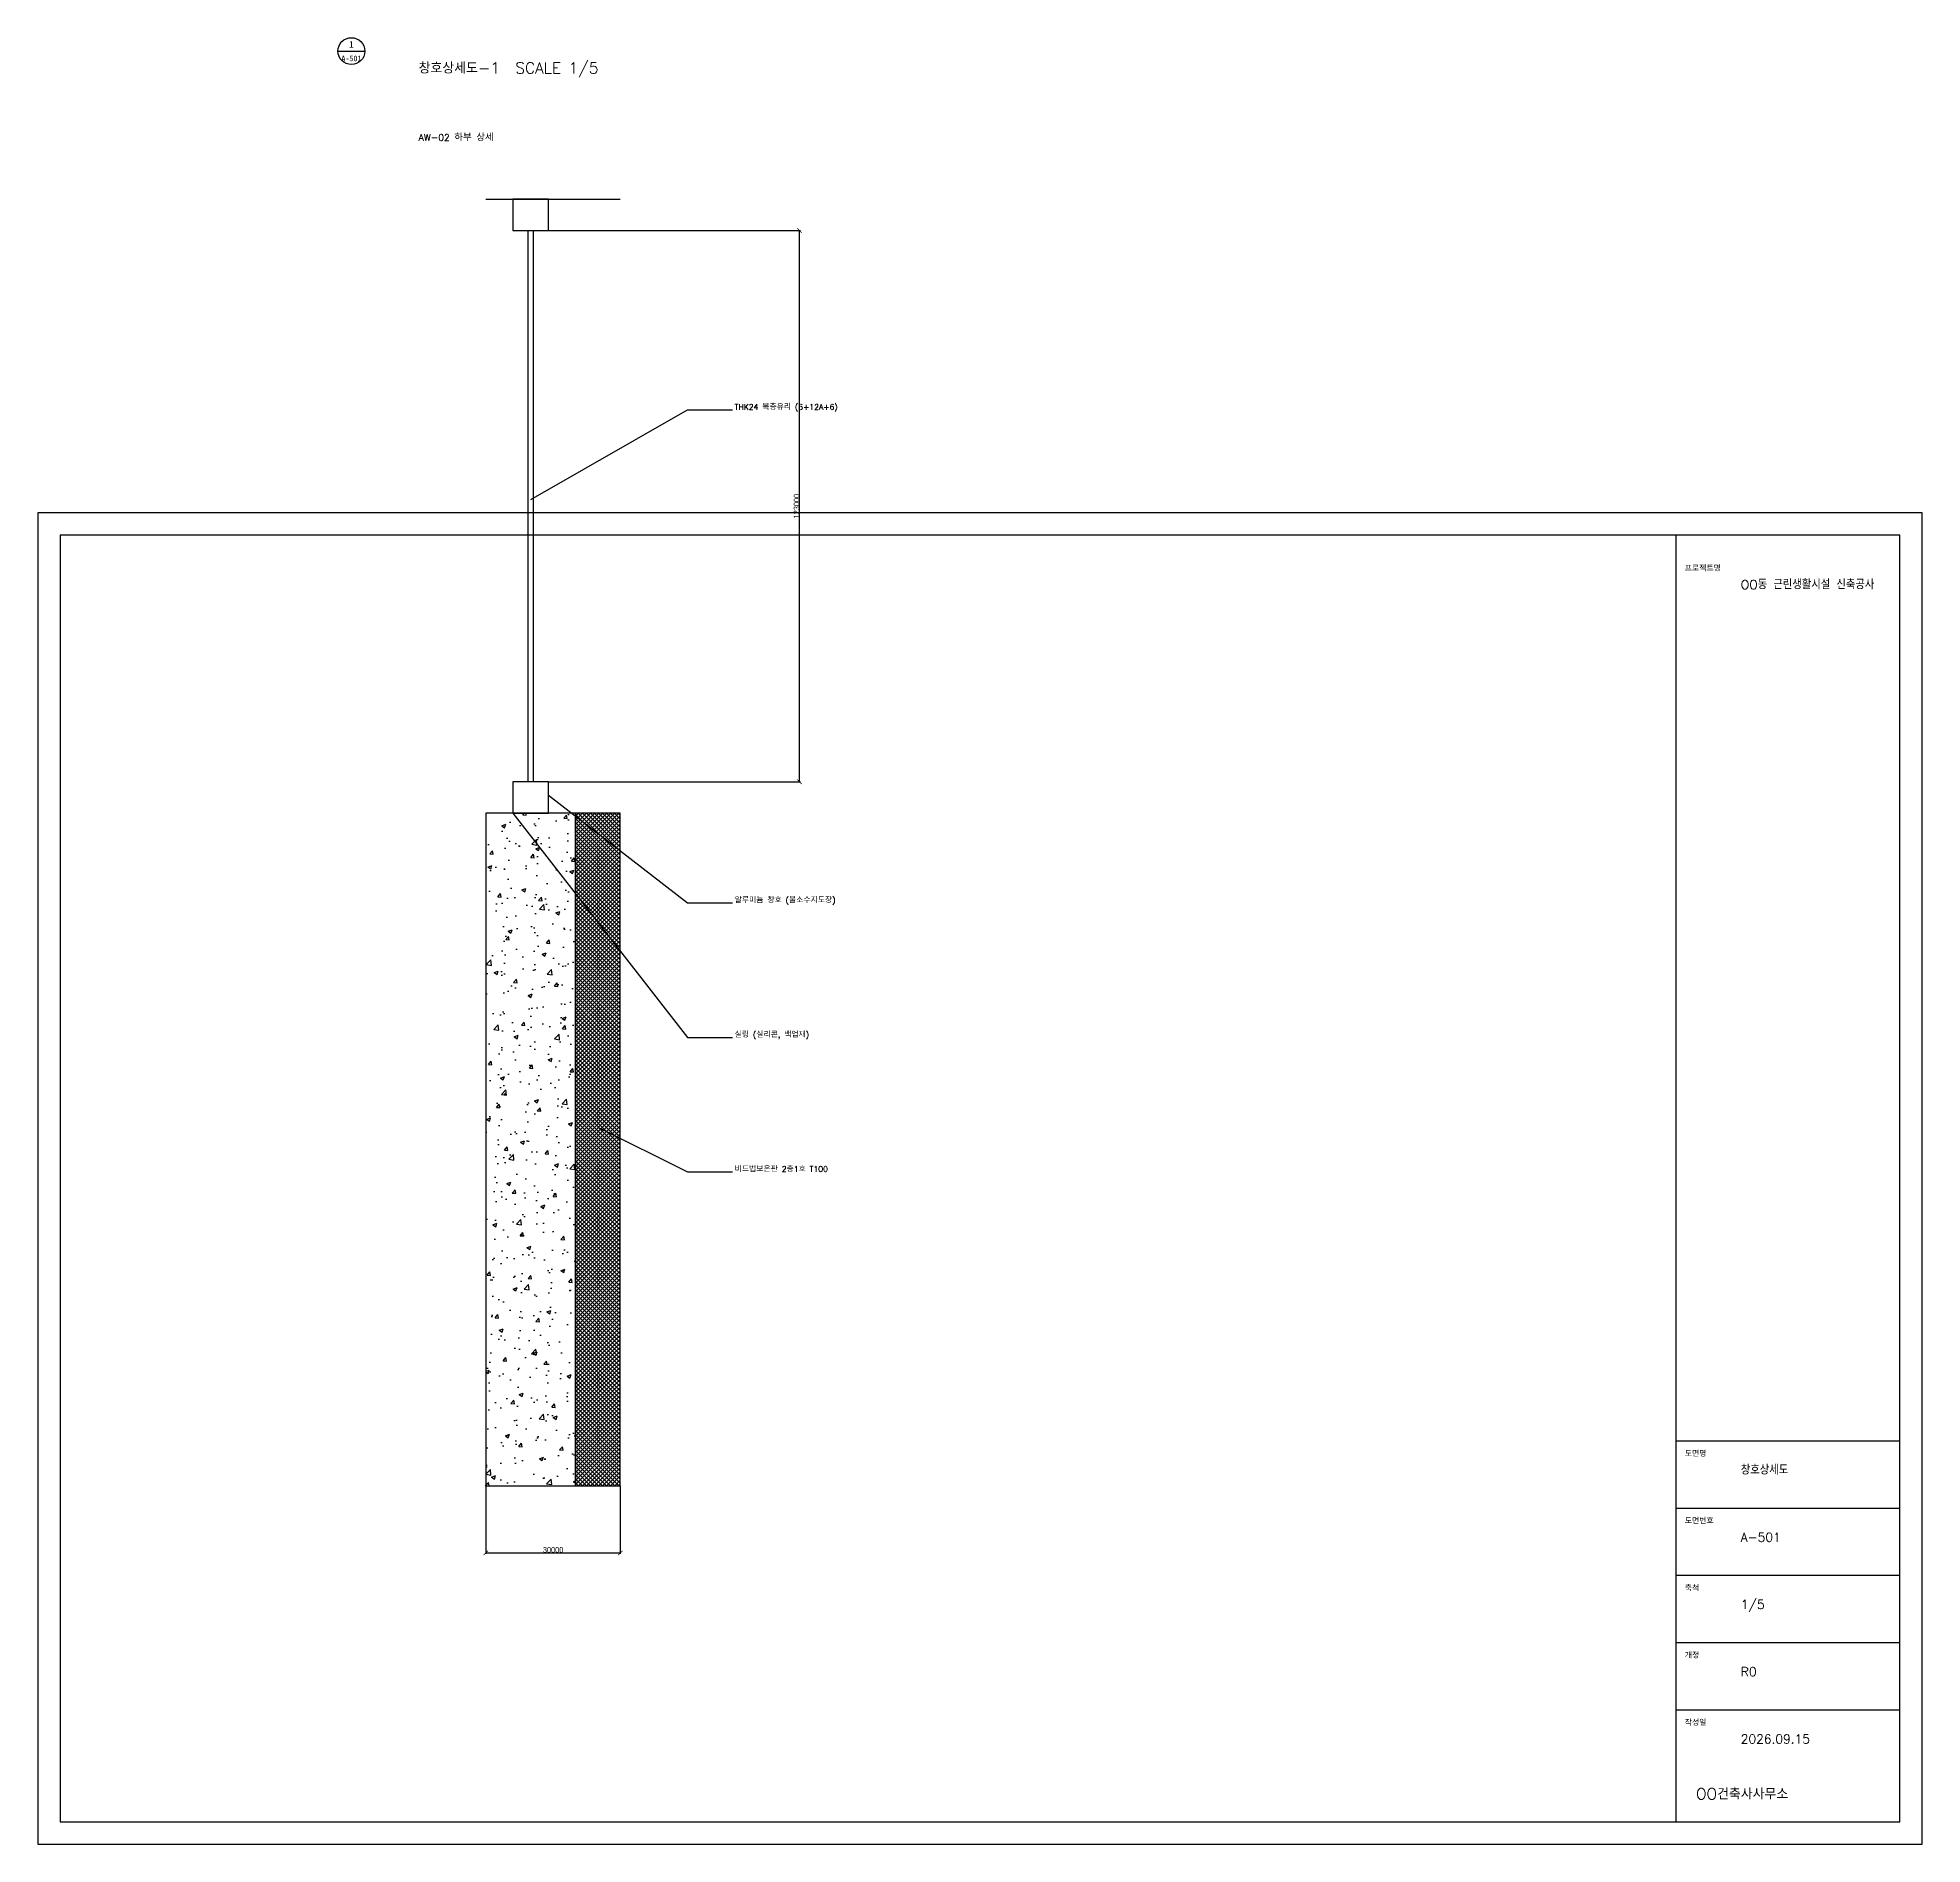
# Model space of a CAD drawing. Header units: millimetres. Extents: x -1000 to 3205, y -800 to 3230.
import ezdxf
from ezdxf.enums import TextEntityAlignment as Align

# ---------------------------------------------------------------- set-up
doc = ezdxf.new("R2010")
doc.units = ezdxf.units.MM
for name, color, linetype in [('A-ANNO-NOTE', 7, 'Continuous'), ('A-ANNO-SYMB', 7, 'Continuous'), ('A-DETL', 7, 'Continuous'), ('A-DIMS', 7, 'Continuous'), ('A-GLAZ', 7, 'Continuous'), ('A-HATCH', 7, 'Continuous'), ('A-HATCH-INSUL', 7, 'Continuous'), ('A-WALL', 7, 'Continuous'), ('도곽', 7, 'Continuous')]:
    doc.layers.add(name, color=color, linetype=linetype)
doc.styles.add('KOR', font='romans.shx', dxfattribs={"width": 0.8, "bigfont": 'whgtxt.shx'})
doc.styles.add('OpenSansCondensed-Light', font='OpenSansCondensed-Light.ttf')
doc.dimstyles.new('EZDXF', dxfattribs={"dimtxt": 0.25, "dimasz": 0.175, "dimexe": 0.375, "dimexo": 0.125, "dimgap": 0.1, "dimtad": 1, "dimlfac": 100, "dimzin": 12, "dimdsep": 46, "dimtxsty": 'OpenSansCondensed-Light', "dimblk": 'ARCHTICK', "dimcen": 2.5, "dimazin": 3, "dimtfac": 0.5, "dimtmove": 2, "dimatfit": 3})

# ---------------------------------------------------------------- blocks, each defined once
blk = doc.blocks.new('_ARCHTICK')
at = {"color": 0, "linetype": 'BYBLOCK', "const_width": 0.15}
blk.add_lwpolyline([(-0.5, -0.5), (0.5, 0.5)], dxfattribs=at)
blk = doc.blocks.new('DETAIL_MARK')
blk.add_line((-6, 0), (6, 0))
blk.add_circle((0, 0), 6)
blk = doc.blocks.new('TITLE_A1')
for p, q in [((731, 180), (831, 180)), ((731, 150), (831, 150)), ((731, 120), (831, 120)), ((731, 90), (831, 90)), ((731, 60), (831, 60))]:
    blk.add_line(p, q)
for points in [[(0, 0), (841, 0), (841, 594), (0, 594)], [(10, 10), (831, 10), (831, 584), (10, 584)], [(731, 10), (831, 10), (831, 584), (731, 584)]]:
    blk.add_lwpolyline(points, close=True)
at = {"style": 'KOR'}
for s, height, p in [('프로젝트명', 2.5, (735, 568)), ('도면명', 2.5, (735, 173)), ('도면번호', 2.5, (735, 143)), ('축척', 2.5, (735, 113)), ('개정', 2.5, (735, 83)), ('작성일', 2.5, (735, 53)), ('OO건축사사무소', 5, (740, 20))]:
    blk.add_text(s, height=height, dxfattribs=at).set_placement(p)
for tag, p in [('프로젝트명', (760, 560)), ('도면명', (760, 165)), ('도면번호', (760, 135)), ('축척', (760, 105)), ('개정', (760, 75)), ('작성일', (760, 45))]:
    blk.add_attdef(tag, p, '', height=4, dxfattribs=at)

msp = doc.modelspace()

# ---------------------------------------------------------------- hatches: boundary and pattern name
at = {"layer": 'A-HATCH'}
h = msp.add_hatch(dxfattribs=at)
h.set_pattern_fill('AR-CONC', scale=0.5)
h.paths.add_polyline_path([(0, 0), (200, 0), (200, 1500), (0, 1500)])
at = {"layer": 'A-HATCH-INSUL'}
h = msp.add_hatch(dxfattribs=at)
h.set_pattern_fill('ANSI37', scale=2)
h.paths.add_polyline_path([(200, 0), (300, 0), (300, 1500), (200, 1500)])

# ---------------------------------------------------------------- linework, layer by layer
at = {"layer": 'A-DETL'}
msp.add_line((0, 2870), (300, 2870), dxfattribs=at)
at = {"layer": 'A-GLAZ'}
for p, q in [((94, 1570), (94, 2800)), ((106, 1570), (106, 2800))]:
    msp.add_line(p, q, dxfattribs=at)
for points in [[(60, 2800), (140, 2800), (140, 2870), (60, 2870)], [(60, 1500), (140, 1500), (140, 1570), (60, 1570)]]:
    msp.add_lwpolyline(points, close=True, dxfattribs=at)
at = {"layer": 'A-HATCH-INSUL'}
msp.add_lwpolyline([(200, 0), (300, 0), (300, 1500), (200, 1500)], close=True, dxfattribs=at)
at = {"layer": 'A-WALL'}
msp.add_lwpolyline([(0, 0), (200, 0), (200, 1500), (0, 1500)], close=True, dxfattribs=at)

# ---------------------------------------------------------------- block references
at = {"layer": 'A-ANNO-SYMB'}
ref = msp.add_blockref('DETAIL_MARK', (-300, 3200), dxfattribs=dict(at, xscale=5, yscale=5))
ref.add_attrib('상세번호', '1', dxfattribs={"layer": '0', "height": 15}).set_placement((-300, 3207.5), align=Align.CENTER)
ref.add_attrib('도면번호', 'A-501', dxfattribs={"layer": '0', "height": 12.5}).set_placement((-300, 3177.5), align=Align.CENTER)
at = {"layer": '도곽', "xscale": 5, "yscale": 5}
msp.add_blockref('TITLE_A1', (-1000, -800), dxfattribs=at).add_auto_attribs({'프로젝트명': 'OO동 근린생활시설 신축공사', '도면명': '창호상세도', '도면번호': 'A-501', '축척': '1/5', '개정': 'R0', '작성일': '2026.09.15'})

# ---------------------------------------------------------------- texts
at = {"layer": 'A-ANNO-NOTE', "style": 'KOR'}
for s, height, p in [('창호상세도-1  SCALE 1/5', 25, (-150, 3150)), ('AW-02 하부 상세', 15, (-150, 3000)), ('THK24 복층유리 (6+12A+6)', 12.5, (555, 2400)), ('알루미늄 창호 (불소수지도장)', 12.5, (555, 1300)), ('실링 (실리콘, 백업재)', 12.5, (555, 1000)), ('비드법보온판 2종1호 T100', 12.5, (555, 700))]:
    msp.add_text(s, height=height, dxfattribs=at).set_placement(p)

# ---------------------------------------------------------------- dimensions: what is measured, and where the dimension line sits
at = {"layer": 'A-DIMS'}
msp.add_linear_dim(base=(700, 1570), p1=(140, 1570), p2=(140, 2800), angle=90, dimstyle='EZDXF', override={"dimscale": 5, "dimtxt": 2.5, "dimasz": 2, "dimblk": 'ARCHTICK'}, dxfattribs=at).render()
msp.add_linear_dim(base=(0, -150), p1=(0, 0), p2=(300, 0), dimstyle='EZDXF', override={"dimscale": 5, "dimtxt": 2.5, "dimasz": 2, "dimblk": 'ARCHTICK'}, dxfattribs=at).render()

# ---------------------------------------------------------------- leaders
at = {"layer": 'A-ANNO-NOTE'}
for points in [[(100, 2200), (450, 2400), (550, 2400)], [(140, 1540), (450, 1300), (550, 1300)], [(60, 1500), (450, 1000), (550, 1000)], [(250, 800), (450, 700), (550, 700)]]:
    msp.add_leader(points, dimstyle='EZDXF', dxfattribs=at)

doc.saveas('drawing.dxf')
